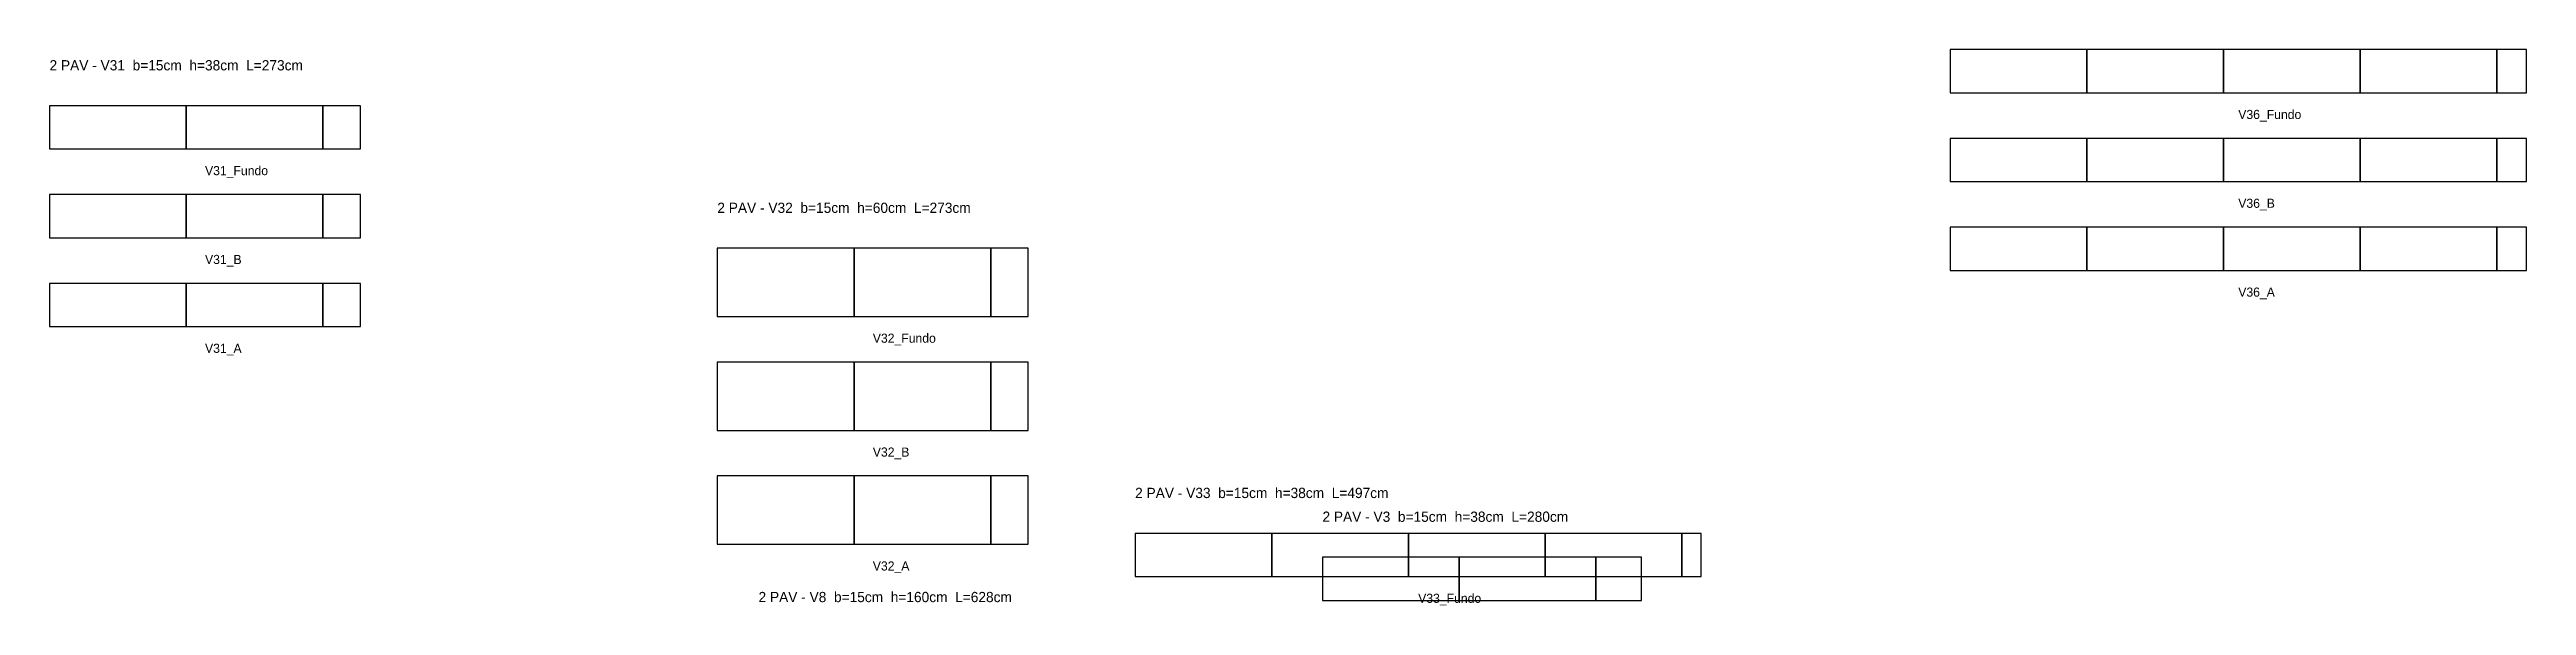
# Model space of a CAD drawing. Header units: metres. Extents: x 129372 to 135081, y 25296 to 34081.
# Drawn here: x 131499 to 133674, y 30507 to 30995 of the extents above; entities that cross this region are included whole.
import ezdxf

# ---------------------------------------------------------------- set-up
doc = ezdxf.new("R2010")
doc.units = ezdxf.units.M

msp = doc.modelspace()

# ---------------------------------------------------------------- texts
at = {"layer": 'NOMENCLATURA', "char_height": 9, "attachment_point": 1}
for s, insert in [('2 PAV - V31  b=15cm  h=38cm  L=273cm', (131499.17, 30986.14)), ('2 PAV - V32  b=15cm  h=60cm  L=273cm', (132085.41, 30861.02)), ('2 PAV - V33  b=15cm  h=38cm  L=497cm', (132452.17, 30610.63)), ('2 PAV - V3  b=15cm  h=38cm  L=280cm', (132616.63, 30589.77)), ('2 PAV - V8  b=15cm  h=160cm  L=628cm', (132121.58, 30519.23))]:
    msp.add_mtext(s, dxfattribs=dict(at, insert=insert))
at = {"layer": 'Texto Secao', "char_height": 8, "attachment_point": 1}
for s, insert in [('V36_Fundo', (133420.61, 30942.47)), ('V31_Fundo', (131635.67, 30893.14)), ('V36_B', (133420.61, 30864.47)), ('V31_B', (131635.67, 30815.14)), ('V36_A', (133420.61, 30786.47)), ('V31_A', (131635.67, 30737.14)), ('V32_Fundo', (132221.91, 30746.02)), ('V32_B', (132221.91, 30646.02)), ('V32_A', (132221.91, 30546.02)), ('V33_Fundo', (132700.67, 30517.63))]:
    msp.add_mtext(s, dxfattribs=dict(at, insert=insert))

# ---------------------------------------------------------------- linework, layer by layer
at = {"layer": 'Paineis'}
for points in [[(133167.61, 30957.47), (133287.61, 30957.47), (133287.61, 30995.47), (133167.61, 30995.47)], [(133287.61, 30957.47), (133407.61, 30957.47), (133407.61, 30995.47), (133287.61, 30995.47)], [(133407.61, 30957.47), (133527.61, 30957.47), (133527.61, 30995.47), (133407.61, 30995.47)], [(133527.61, 30957.47), (133647.61, 30957.47), (133647.61, 30995.47), (133527.61, 30995.47)], [(133647.61, 30957.47), (133673.61, 30957.47), (133673.61, 30995.47), (133647.61, 30995.47)], [(131499.17, 30908.14), (131619.17, 30908.14), (131619.17, 30946.14), (131499.17, 30946.14)], [(131619.17, 30908.14), (131739.17, 30908.14), (131739.17, 30946.14), (131619.17, 30946.14)], [(131739.17, 30908.14), (131772.17, 30908.14), (131772.17, 30946.14), (131739.17, 30946.14)], [(133167.61, 30879.47), (133287.61, 30879.47), (133287.61, 30917.47), (133167.61, 30917.47)], [(133287.61, 30879.47), (133407.61, 30879.47), (133407.61, 30917.47), (133287.61, 30917.47)], [(133407.61, 30879.47), (133527.61, 30879.47), (133527.61, 30917.47), (133407.61, 30917.47)], [(133527.61, 30879.47), (133647.61, 30879.47), (133647.61, 30917.47), (133527.61, 30917.47)], [(133647.61, 30879.47), (133673.61, 30879.47), (133673.61, 30917.47), (133647.61, 30917.47)], [(131499.17, 30830.14), (131619.17, 30830.14), (131619.17, 30868.14), (131499.17, 30868.14)], [(131619.17, 30830.14), (131739.17, 30830.14), (131739.17, 30868.14), (131619.17, 30868.14)], [(131739.17, 30830.14), (131772.17, 30830.14), (131772.17, 30868.14), (131739.17, 30868.14)], [(133167.61, 30801.47), (133287.61, 30801.47), (133287.61, 30839.47), (133167.61, 30839.47)], [(133287.61, 30801.47), (133407.61, 30801.47), (133407.61, 30839.47), (133287.61, 30839.47)], [(133407.61, 30801.47), (133527.61, 30801.47), (133527.61, 30839.47), (133407.61, 30839.47)], [(133527.61, 30801.47), (133647.61, 30801.47), (133647.61, 30839.47), (133527.61, 30839.47)], [(133647.61, 30801.47), (133673.61, 30801.47), (133673.61, 30839.47), (133647.61, 30839.47)], [(132085.41, 30761.02), (132205.41, 30761.02), (132205.41, 30821.02), (132085.41, 30821.02)], [(132205.41, 30761.02), (132325.41, 30761.02), (132325.41, 30821.02), (132205.41, 30821.02)], [(132325.41, 30761.02), (132358.41, 30761.02), (132358.41, 30821.02), (132325.41, 30821.02)], [(131499.17, 30752.14), (131619.17, 30752.14), (131619.17, 30790.14), (131499.17, 30790.14)], [(131619.17, 30752.14), (131739.17, 30752.14), (131739.17, 30790.14), (131619.17, 30790.14)], [(131739.17, 30752.14), (131772.17, 30752.14), (131772.17, 30790.14), (131739.17, 30790.14)], [(132085.41, 30661.02), (132205.41, 30661.02), (132205.41, 30721.02), (132085.41, 30721.02)], [(132205.41, 30661.02), (132325.41, 30661.02), (132325.41, 30721.02), (132205.41, 30721.02)], [(132325.41, 30661.02), (132358.41, 30661.02), (132358.41, 30721.02), (132325.41, 30721.02)], [(132085.41, 30561.02), (132205.41, 30561.02), (132205.41, 30621.02), (132085.41, 30621.02)], [(132205.41, 30561.02), (132325.41, 30561.02), (132325.41, 30621.02), (132205.41, 30621.02)], [(132325.41, 30561.02), (132358.41, 30561.02), (132358.41, 30621.02), (132325.41, 30621.02)], [(132452.17, 30532.63), (132572.17, 30532.63), (132572.17, 30570.63), (132452.17, 30570.63)], [(132572.17, 30532.63), (132692.17, 30532.63), (132692.17, 30570.63), (132572.17, 30570.63)], [(132692.17, 30532.63), (132812.17, 30532.63), (132812.17, 30570.63), (132692.17, 30570.63)], [(132812.17, 30532.63), (132932.17, 30532.63), (132932.17, 30570.63), (132812.17, 30570.63)], [(132932.17, 30532.63), (132949.17, 30532.63), (132949.17, 30570.63), (132932.17, 30570.63)], [(132616.63, 30511.77), (132736.63, 30511.77), (132736.63, 30549.77), (132616.63, 30549.77)], [(132736.63, 30511.77), (132856.63, 30511.77), (132856.63, 30549.77), (132736.63, 30549.77)], [(132856.63, 30511.77), (132896.63, 30511.77), (132896.63, 30549.77), (132856.63, 30549.77)]]:
    msp.add_lwpolyline(points, close=True, dxfattribs=at)

msp.set_redraw_order([(e.dxf.handle, doc.entitydb.next_handle()) for e in msp.query("TEXT MTEXT ATTDEF DIMENSION ARC_DIMENSION")])  # texts and dimensions are drawn at this point

doc.saveas('drawing.dxf')
